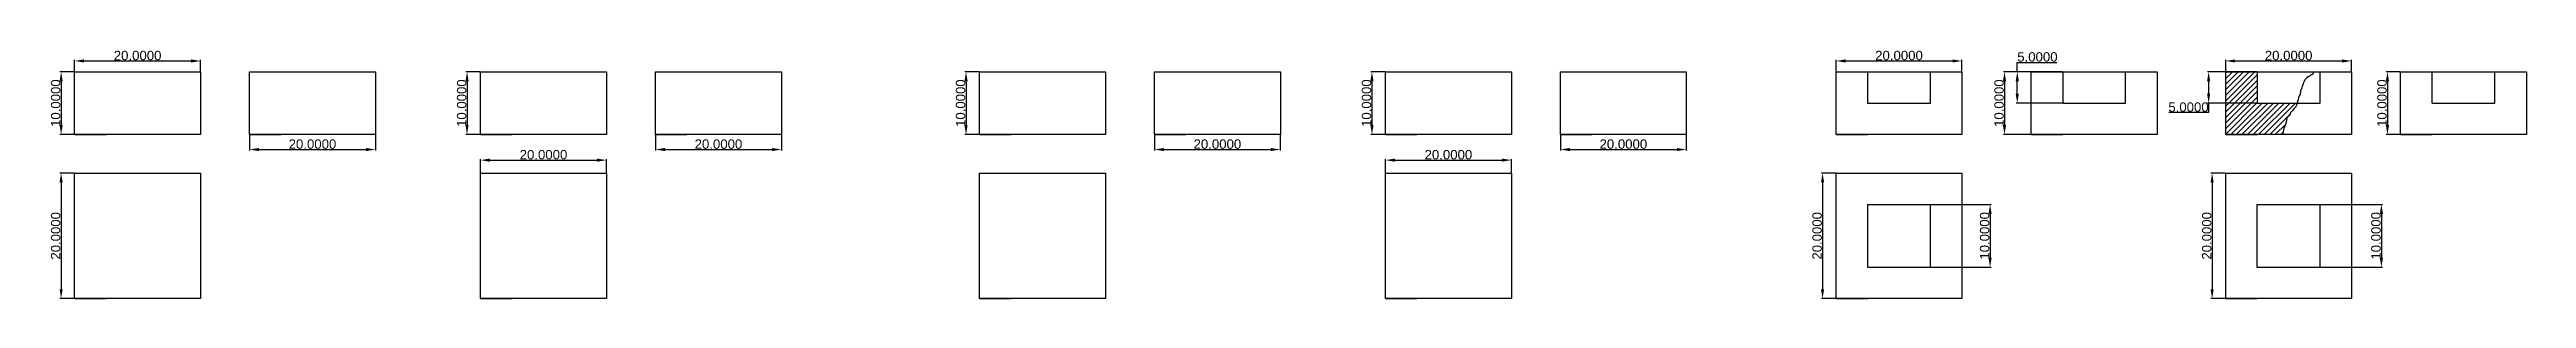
# Model space of a CAD drawing. Header units: inches. Extents: x 17 to 864, y 2 to 49.
# Drawn here: x 17.4 to 411, y 3.7 to 43.4 of the extents above; entities that cross this region are included whole.
import ezdxf

# ---------------------------------------------------------------- set-up
doc = ezdxf.new("R2010")
doc.units = ezdxf.units.IN
doc.header["$MEASUREMENT"] = 0
doc.linetypes.add('ACAD_ISO03W100', pattern=[30, 12, -18])
doc.layers.add('contornos', color=7, linetype='Continuous', lineweight=30)
doc.layers.add('cotas', color=10, linetype='Continuous')
doc.layers.add('ocultas', color=7, linetype='ACAD_ISO03W100')
doc.styles.get("Standard").update_dxf_attribs({"font": 'ARIAL.TTF'})
doc.dimstyles.get("Standard").update_dxf_attribs({"dimtxt": 1.5, "dimasz": 1.5, "dimexe": 0.18, "dimexo": 0.0625, "dimgap": 0.09, "dimtad": 1, "dimtoh": 1, "dimdec": 4, "dimzin": 0, "dimdsep": 46, "dimtxsty": 'Standard', "dimcen": 1.5, "dimadec": 0, "dimazin": 0, "dimtfac": 1, "dimtdec": 4, "dimtofl": 0, "dimtmove": 0, "dimatfit": 3, "dimfxl": 1, "dimtolj": 1, "dimtzin": 0, "dimarcsym": 0})

msp = doc.modelspace()

# ---------------------------------------------------------------- blocks, each defined once
blk = doc.blocks.new('*D92')
at = {"layer": 'cotas', "color": 0, "lineweight": -2}
for p, q in [((21.35, 23.71), (19.08, 23.71)), ((19.26, 22.21), (19.26, 5.21)), ((21.35, 3.71), (19.08, 3.71))]:
    blk.add_line(p, q, dxfattribs=at)
at = {"layer": 'cotas', "color": 0}
for points in [[(19.01, 22.21), (19.51, 22.21), (19.26, 23.71)], [(19.01, 5.21), (19.51, 5.21), (19.26, 3.71)]]:
    blk.add_solid(points, dxfattribs=at)
at = {"layer": 'Defpoints', "color": 0}
for p in [(21.41, 23.71), (19.26, 3.71), (21.41, 3.71)]:
    blk.add_point(p, dxfattribs=at)
at = {"layer": 'cotas', "color": 0, "insert": (18.4, 13.71), "char_height": 1.5, "attachment_point": 5, "rotation": 90}
blk.add_mtext('\\A1;20.0000', dxfattribs=at)
blk = doc.blocks.new('*D93')
at = {"layer": 'cotas', "color": 0, "lineweight": -2}
for p, q in [((49.2, 29.79), (49.2, 27.28)), ((69.2, 29.79), (69.2, 27.28)), ((50.7, 27.46), (67.7, 27.46))]:
    blk.add_line(p, q, dxfattribs=at)
at = {"layer": 'cotas', "color": 0}
for points in [[(50.7, 27.71), (50.7, 27.21), (49.2, 27.46)], [(67.7, 27.71), (67.7, 27.21), (69.2, 27.46)]]:
    blk.add_solid(points, dxfattribs=at)
at = {"layer": 'Defpoints', "color": 0}
for p in [(49.2, 29.85), (69.2, 29.85), (69.2, 27.46)]:
    blk.add_point(p, dxfattribs=at)
at = {"layer": 'cotas', "color": 0, "insert": (59.2, 28.32), "char_height": 1.5, "attachment_point": 5}
blk.add_mtext('\\A1;20.0000', dxfattribs=at)
blk = doc.blocks.new('*D94')
at = {"layer": 'cotas', "color": 0, "lineweight": -2}
for p, q in [((21.35, 39.85), (19.08, 39.85)), ((19.26, 38.35), (19.26, 31.35)), ((21.35, 29.85), (19.08, 29.85))]:
    blk.add_line(p, q, dxfattribs=at)
at = {"layer": 'cotas', "color": 0}
for points in [[(19.01, 38.35), (19.51, 38.35), (19.26, 39.85)], [(19.01, 31.35), (19.51, 31.35), (19.26, 29.85)]]:
    blk.add_solid(points, dxfattribs=at)
at = {"layer": 'Defpoints', "color": 0}
for p in [(21.41, 39.85), (19.26, 29.85), (21.41, 29.85)]:
    blk.add_point(p, dxfattribs=at)
at = {"layer": 'cotas', "color": 0, "insert": (18.4, 34.85), "char_height": 1.5, "attachment_point": 5, "rotation": 90}
blk.add_mtext('\\A1;10.0000', dxfattribs=at)
blk = doc.blocks.new('*D95')
at = {"layer": 'cotas', "color": 0, "lineweight": -2}
for p, q in [((21.41, 39.92), (21.41, 41.75)), ((22.91, 41.57), (39.91, 41.57)), ((41.41, 39.92), (41.41, 41.75))]:
    blk.add_line(p, q, dxfattribs=at)
at = {"layer": 'cotas', "color": 0}
for points in [[(22.91, 41.82), (22.91, 41.32), (21.41, 41.57)], [(39.91, 41.82), (39.91, 41.32), (41.41, 41.57)]]:
    blk.add_solid(points, dxfattribs=at)
at = {"layer": 'Defpoints', "color": 0}
for p in [(21.41, 39.85), (41.41, 41.57), (41.41, 39.85)]:
    blk.add_point(p, dxfattribs=at)
at = {"layer": 'cotas', "color": 0, "insert": (31.41, 42.43), "char_height": 1.5, "attachment_point": 5}
blk.add_mtext('\\A1;20.0000', dxfattribs=at)
blk = doc.blocks.new('*D105')
at = {"layer": 'cotas', "color": 0, "lineweight": -2}
for p, q in [((113.71, 29.79), (113.71, 27.28)), ((133.71, 29.79), (133.71, 27.28)), ((115.21, 27.46), (132.21, 27.46))]:
    blk.add_line(p, q, dxfattribs=at)
at = {"layer": 'cotas', "color": 0}
for points in [[(115.21, 27.71), (115.21, 27.21), (113.71, 27.46)], [(132.21, 27.71), (132.21, 27.21), (133.71, 27.46)]]:
    blk.add_solid(points, dxfattribs=at)
at = {"layer": 'Defpoints', "color": 0}
for p in [(113.71, 29.85), (133.71, 29.85), (133.71, 27.46)]:
    blk.add_point(p, dxfattribs=at)
at = {"layer": 'cotas', "color": 0, "insert": (123.71, 28.32), "char_height": 1.5, "attachment_point": 5}
blk.add_mtext('\\A1;20.0000', dxfattribs=at)
blk = doc.blocks.new('*D106')
at = {"layer": 'cotas', "color": 0, "lineweight": -2}
for p, q in [((85.85, 39.85), (83.58, 39.85)), ((83.76, 38.35), (83.76, 31.35)), ((85.85, 29.85), (83.58, 29.85))]:
    blk.add_line(p, q, dxfattribs=at)
at = {"layer": 'cotas', "color": 0}
for points in [[(83.51, 38.35), (84.01, 38.35), (83.76, 39.85)], [(83.51, 31.35), (84.01, 31.35), (83.76, 29.85)]]:
    blk.add_solid(points, dxfattribs=at)
at = {"layer": 'Defpoints', "color": 0}
for p in [(85.91, 39.85), (83.76, 29.85), (85.91, 29.85)]:
    blk.add_point(p, dxfattribs=at)
at = {"layer": 'cotas', "color": 0, "insert": (82.91, 34.85), "char_height": 1.5, "attachment_point": 5, "rotation": 90}
blk.add_mtext('\\A1;10.0000', dxfattribs=at)
blk = doc.blocks.new('*D107')
at = {"layer": 'cotas', "color": 0, "lineweight": -2}
for p, q in [((85.91, 23.77), (85.91, 25.95)), ((87.41, 25.77), (104.41, 25.77)), ((105.91, 23.77), (105.91, 25.95))]:
    blk.add_line(p, q, dxfattribs=at)
at = {"layer": 'cotas', "color": 0}
for points in [[(87.41, 26.02), (87.41, 25.52), (85.91, 25.77)], [(104.41, 26.02), (104.41, 25.52), (105.91, 25.77)]]:
    blk.add_solid(points, dxfattribs=at)
at = {"layer": 'Defpoints', "color": 0}
for p in [(85.91, 23.71), (105.91, 25.77), (105.91, 23.71)]:
    blk.add_point(p, dxfattribs=at)
at = {"layer": 'cotas', "color": 0, "insert": (95.91, 26.63), "char_height": 1.5, "attachment_point": 5}
blk.add_mtext('\\A1;20.0000', dxfattribs=at)
blk = doc.blocks.new('*D108')
at = {"layer": 'cotas', "color": 0, "lineweight": -2}
for p, q in [((192.99, 29.79), (192.99, 27.28)), ((212.99, 29.79), (212.99, 27.28)), ((194.49, 27.46), (211.49, 27.46))]:
    blk.add_line(p, q, dxfattribs=at)
at = {"layer": 'cotas', "color": 0}
for points in [[(194.49, 27.71), (194.49, 27.21), (192.99, 27.46)], [(211.49, 27.71), (211.49, 27.21), (212.99, 27.46)]]:
    blk.add_solid(points, dxfattribs=at)
at = {"layer": 'Defpoints', "color": 0}
for p in [(192.99, 29.85), (212.99, 29.85), (212.99, 27.46)]:
    blk.add_point(p, dxfattribs=at)
at = {"layer": 'cotas', "color": 0, "insert": (202.99, 28.32), "char_height": 1.5, "attachment_point": 5}
blk.add_mtext('\\A1;20.0000', dxfattribs=at)
blk = doc.blocks.new('*D109')
at = {"layer": 'cotas', "color": 0, "lineweight": -2}
for p, q in [((165.13, 39.85), (162.87, 39.85)), ((163.05, 38.35), (163.05, 31.35)), ((165.13, 29.85), (162.87, 29.85))]:
    blk.add_line(p, q, dxfattribs=at)
at = {"layer": 'cotas', "color": 0}
for points in [[(162.8, 38.35), (163.3, 38.35), (163.05, 39.85)], [(162.8, 31.35), (163.3, 31.35), (163.05, 29.85)]]:
    blk.add_solid(points, dxfattribs=at)
at = {"layer": 'Defpoints', "color": 0}
for p in [(165.2, 39.85), (163.05, 29.85), (165.2, 29.85)]:
    blk.add_point(p, dxfattribs=at)
at = {"layer": 'cotas', "color": 0, "insert": (162.19, 34.85), "char_height": 1.5, "attachment_point": 5, "rotation": 90}
blk.add_mtext('\\A1;10.0000', dxfattribs=at)
blk = doc.blocks.new('*D56')
at = {"layer": 'cotas', "color": 0, "lineweight": -2}
for p, q in [((257.5, 29.79), (257.5, 27.28)), ((277.5, 29.79), (277.5, 27.28)), ((259, 27.46), (276, 27.46))]:
    blk.add_line(p, q, dxfattribs=at)
at = {"layer": 'cotas', "color": 0}
for points in [[(259, 27.71), (259, 27.21), (257.5, 27.46)], [(276, 27.71), (276, 27.21), (277.5, 27.46)]]:
    blk.add_solid(points, dxfattribs=at)
at = {"layer": 'Defpoints', "color": 0}
for p in [(257.5, 29.85), (277.5, 29.85), (277.5, 27.46)]:
    blk.add_point(p, dxfattribs=at)
at = {"layer": 'cotas', "color": 0, "insert": (267.5, 28.32), "char_height": 1.5, "attachment_point": 5}
blk.add_mtext('\\A1;20.0000', dxfattribs=at)
blk = doc.blocks.new('*D57')
at = {"layer": 'cotas', "color": 0, "lineweight": -2}
for p, q in [((229.64, 39.85), (227.37, 39.85)), ((227.55, 38.35), (227.55, 31.35)), ((229.64, 29.85), (227.37, 29.85))]:
    blk.add_line(p, q, dxfattribs=at)
at = {"layer": 'cotas', "color": 0}
for points in [[(227.3, 38.35), (227.8, 38.35), (227.55, 39.85)], [(227.3, 31.35), (227.8, 31.35), (227.55, 29.85)]]:
    blk.add_solid(points, dxfattribs=at)
at = {"layer": 'Defpoints', "color": 0}
for p in [(229.7, 39.85), (227.55, 29.85), (229.7, 29.85)]:
    blk.add_point(p, dxfattribs=at)
at = {"layer": 'cotas', "color": 0, "insert": (226.69, 34.85), "char_height": 1.5, "attachment_point": 5, "rotation": 90}
blk.add_mtext('\\A1;10.0000', dxfattribs=at)
blk = doc.blocks.new('*D58')
at = {"layer": 'cotas', "color": 0, "lineweight": -2}
for p, q in [((229.7, 23.77), (229.7, 25.95)), ((231.2, 25.77), (248.2, 25.77)), ((249.7, 23.77), (249.7, 25.95))]:
    blk.add_line(p, q, dxfattribs=at)
at = {"layer": 'cotas', "color": 0}
for points in [[(231.2, 26.02), (231.2, 25.52), (229.7, 25.77)], [(248.2, 26.02), (248.2, 25.52), (249.7, 25.77)]]:
    blk.add_solid(points, dxfattribs=at)
at = {"layer": 'Defpoints', "color": 0}
for p in [(229.7, 23.71), (249.7, 25.77), (249.7, 23.71)]:
    blk.add_point(p, dxfattribs=at)
at = {"layer": 'cotas', "color": 0, "insert": (239.7, 26.63), "char_height": 1.5, "attachment_point": 5}
blk.add_mtext('\\A1;20.0000', dxfattribs=at)
blk = doc.blocks.new('*D96')
at = {"layer": 'cotas', "color": 0, "lineweight": -2}
for p, q in [((301.24, 23.71), (298.97, 23.71)), ((299.15, 22.21), (299.15, 5.21)), ((301.24, 3.71), (298.97, 3.71))]:
    blk.add_line(p, q, dxfattribs=at)
at = {"layer": 'cotas', "color": 0}
for points in [[(298.9, 22.21), (299.4, 22.21), (299.15, 23.71)], [(298.9, 5.21), (299.4, 5.21), (299.15, 3.71)]]:
    blk.add_solid(points, dxfattribs=at)
at = {"layer": 'Defpoints', "color": 0}
for p in [(301.3, 23.71), (299.15, 3.71), (301.3, 3.71)]:
    blk.add_point(p, dxfattribs=at)
at = {"layer": 'cotas', "color": 0, "insert": (298.29, 13.71), "char_height": 1.5, "attachment_point": 5, "rotation": 90}
blk.add_mtext('\\A1;20.0000', dxfattribs=at)
blk = doc.blocks.new('*D97')
at = {"layer": 'cotas', "color": 0, "lineweight": -2}
for p, q in [((301.3, 39.92), (301.3, 41.75)), ((302.8, 41.57), (319.8, 41.57)), ((321.3, 39.92), (321.3, 41.75))]:
    blk.add_line(p, q, dxfattribs=at)
at = {"layer": 'cotas', "color": 0}
for points in [[(302.8, 41.82), (302.8, 41.32), (301.3, 41.57)], [(319.8, 41.82), (319.8, 41.32), (321.3, 41.57)]]:
    blk.add_solid(points, dxfattribs=at)
at = {"layer": 'Defpoints', "color": 0}
for p in [(301.3, 39.85), (321.3, 41.57), (321.3, 39.85)]:
    blk.add_point(p, dxfattribs=at)
at = {"layer": 'cotas', "color": 0, "insert": (311.3, 42.43), "char_height": 1.5, "attachment_point": 5}
blk.add_mtext('\\A1;20.0000', dxfattribs=at)
blk = doc.blocks.new('*D98')
at = {"layer": 'cotas', "color": 0, "lineweight": -2}
for p, q in [((332.24, 39.85), (327.88, 39.85)), ((328.06, 38.35), (328.06, 31.35)), ((332.24, 29.85), (327.88, 29.85))]:
    blk.add_line(p, q, dxfattribs=at)
at = {"layer": 'cotas', "color": 0}
for points in [[(327.81, 38.35), (328.31, 38.35), (328.06, 39.85)], [(327.81, 31.35), (328.31, 31.35), (328.06, 29.85)]]:
    blk.add_solid(points, dxfattribs=at)
at = {"layer": 'Defpoints', "color": 0}
for p in [(332.3, 39.85), (328.06, 29.85), (332.3, 29.85)]:
    blk.add_point(p, dxfattribs=at)
at = {"layer": 'cotas', "color": 0, "insert": (327.2, 34.85), "char_height": 1.5, "attachment_point": 5, "rotation": 90}
blk.add_mtext('\\A1;10.0000', dxfattribs=at)
blk = doc.blocks.new('*D99')
at = {"layer": 'cotas', "color": 0, "lineweight": -2}
for p, q in [((363.14, 23.71), (360.87, 23.71)), ((361.05, 22.21), (361.05, 5.21)), ((363.14, 3.71), (360.87, 3.71))]:
    blk.add_line(p, q, dxfattribs=at)
at = {"layer": 'cotas', "color": 0}
for points in [[(360.8, 22.21), (361.3, 22.21), (361.05, 23.71)], [(360.8, 5.21), (361.3, 5.21), (361.05, 3.71)]]:
    blk.add_solid(points, dxfattribs=at)
at = {"layer": 'Defpoints', "color": 0}
for p in [(363.21, 23.71), (361.05, 3.71), (363.21, 3.71)]:
    blk.add_point(p, dxfattribs=at)
at = {"layer": 'cotas', "color": 0, "insert": (360.2, 13.71), "char_height": 1.5, "attachment_point": 5, "rotation": 90}
blk.add_mtext('\\A1;20.0000', dxfattribs=at)
blk = doc.blocks.new('*D100')
at = {"layer": 'cotas', "color": 0, "lineweight": -2}
for p, q in [((363.21, 39.92), (363.21, 41.75)), ((364.71, 41.57), (381.71, 41.57)), ((383.21, 39.92), (383.21, 41.75))]:
    blk.add_line(p, q, dxfattribs=at)
at = {"layer": 'cotas', "color": 0}
for points in [[(364.71, 41.82), (364.71, 41.32), (363.21, 41.57)], [(381.71, 41.82), (381.71, 41.32), (383.21, 41.57)]]:
    blk.add_solid(points, dxfattribs=at)
at = {"layer": 'Defpoints', "color": 0}
for p in [(363.21, 39.85), (383.21, 41.57), (383.21, 39.85)]:
    blk.add_point(p, dxfattribs=at)
at = {"layer": 'cotas', "color": 0, "insert": (373.21, 42.43), "char_height": 1.5, "attachment_point": 5}
blk.add_mtext('\\A1;20.0000', dxfattribs=at)
blk = doc.blocks.new('*D101')
at = {"layer": 'cotas', "color": 0, "lineweight": -2}
for p, q in [((390.94, 39.85), (388.73, 39.85)), ((388.91, 38.35), (388.91, 31.35)), ((390.94, 29.85), (388.73, 29.85))]:
    blk.add_line(p, q, dxfattribs=at)
at = {"layer": 'cotas', "color": 0}
for points in [[(388.66, 38.35), (389.16, 38.35), (388.91, 39.85)], [(388.66, 31.35), (389.16, 31.35), (388.91, 29.85)]]:
    blk.add_solid(points, dxfattribs=at)
at = {"layer": 'Defpoints', "color": 0}
for p in [(391, 39.85), (388.91, 29.85), (391, 29.85)]:
    blk.add_point(p, dxfattribs=at)
at = {"layer": 'cotas', "color": 0, "insert": (388.05, 34.85), "char_height": 1.5, "attachment_point": 5, "rotation": 90}
blk.add_mtext('\\A1;10.0000', dxfattribs=at)
blk = doc.blocks.new('*D102')
at = {"layer": 'cotas', "color": 0, "lineweight": -2}
for p, q in [((316.33, 18.71), (325.95, 18.71)), ((325.77, 17.21), (325.77, 10.21)), ((316.35, 8.71), (325.95, 8.71))]:
    blk.add_line(p, q, dxfattribs=at)
at = {"layer": 'cotas', "color": 0}
for points in [[(325.52, 17.21), (326.02, 17.21), (325.77, 18.71)], [(325.52, 10.21), (326.02, 10.21), (325.77, 8.71)]]:
    blk.add_solid(points, dxfattribs=at)
at = {"layer": 'Defpoints', "color": 0}
for p in [(316.27, 18.71), (316.28, 8.71), (325.77, 8.71)]:
    blk.add_point(p, dxfattribs=at)
at = {"layer": 'cotas', "color": 0, "insert": (324.91, 13.71), "char_height": 1.5, "attachment_point": 5, "rotation": 90}
blk.add_mtext('\\A1;10.0000', dxfattribs=at)
blk = doc.blocks.new('*D103')
at = {"layer": 'cotas', "color": 0, "lineweight": -2}
for p, q in [((368.14, 39.85), (360.32, 39.85)), ((360.5, 38.35), (360.5, 36.35)), ((360.5, 33.35), (354.19, 33.35)), ((368.14, 34.85), (360.32, 34.85)), ((360.5, 34.85), (360.5, 33.35))]:
    blk.add_line(p, q, dxfattribs=at)
at = {"layer": 'cotas', "color": 0}
for points in [[(360.25, 38.35), (360.75, 38.35), (360.5, 39.85)], [(360.25, 36.35), (360.75, 36.35), (360.5, 34.85)]]:
    blk.add_solid(points, dxfattribs=at)
at = {"layer": 'Defpoints', "color": 0}
for p in [(368.21, 39.85), (360.5, 34.85), (368.21, 34.85)]:
    blk.add_point(p, dxfattribs=at)
at = {"layer": 'cotas', "color": 0, "insert": (357.3, 34.21), "char_height": 1.5, "attachment_point": 5}
blk.add_mtext('\\A1;5.0000', dxfattribs=at)
blk = doc.blocks.new('*D104')
at = {"layer": 'cotas', "color": 0, "lineweight": -2}
for p, q in [((378.24, 18.71), (388.13, 18.71)), ((387.95, 17.21), (387.95, 10.21)), ((378.24, 8.71), (388.13, 8.71))]:
    blk.add_line(p, q, dxfattribs=at)
at = {"layer": 'cotas', "color": 0}
for points in [[(387.7, 17.21), (388.2, 17.21), (387.95, 18.71)], [(387.7, 10.21), (388.2, 10.21), (387.95, 8.71)]]:
    blk.add_solid(points, dxfattribs=at)
at = {"layer": 'Defpoints', "color": 0}
for p in [(378.18, 18.71), (378.18, 8.71), (387.95, 8.71)]:
    blk.add_point(p, dxfattribs=at)
at = {"layer": 'cotas', "color": 0, "insert": (387.09, 13.71), "char_height": 1.5, "attachment_point": 5, "rotation": 90}
blk.add_mtext('\\A1;10.0000', dxfattribs=at)
blk = doc.blocks.new('*D91')
at = {"layer": 'cotas', "color": 0, "lineweight": -2}
for p, q in [((337.24, 39.85), (329.91, 39.85)), ((330.09, 39.85), (330.09, 41.35)), ((330.09, 41.35), (336.4, 41.35)), ((330.09, 36.35), (330.09, 38.35)), ((337.24, 34.85), (329.91, 34.85))]:
    blk.add_line(p, q, dxfattribs=at)
at = {"layer": 'cotas', "color": 0}
for points in [[(329.84, 38.35), (330.34, 38.35), (330.09, 39.85)], [(329.84, 36.35), (330.34, 36.35), (330.09, 34.85)]]:
    blk.add_solid(points, dxfattribs=at)
at = {"layer": 'Defpoints', "color": 0}
for p in [(330.09, 39.85), (337.3, 39.85), (337.3, 34.85)]:
    blk.add_point(p, dxfattribs=at)
at = {"layer": 'cotas', "color": 0, "insert": (333.29, 42.21), "char_height": 1.5, "attachment_point": 5}
blk.add_mtext('\\A1;5.0000', dxfattribs=at)

# ---------------------------------------------------------------- dimensions: what is measured, and where the dimension line sits
at = {"layer": 'cotas'}
for base, p1, p2, picture, middle in [((41.41056, 41.57139), (21.41056, 39.85336), (41.41056, 39.85336), '*D95', (31.41056, 42.42725)), ((321.30046, 41.57139), (301.30046, 39.85336), (321.30046, 39.85336), '*D97', (311.30046, 42.42725)), ((383.20639, 41.57139), (363.20639, 39.85336), (383.20639, 39.85336), '*D100', (373.20639, 42.42725)), ((69.20455, 27.4604), (49.20455, 29.85336), (69.20455, 29.85336), '*D93', (59.20455, 28.31626)), ((105.91437, 25.77435), (85.91437, 23.70963), (105.91437, 23.70963), '*D107', (95.91437, 26.63021)), ((133.70836, 27.4604), (113.70836, 29.85336), (133.70836, 29.85336), '*D105', (123.70836, 28.31626)), ((212.99136, 27.4604), (192.99136, 29.85336), (212.99136, 29.85336), '*D108', (202.99136, 28.31626)), ((249.70118, 25.77435), (229.70118, 23.70963), (249.70118, 23.70963), '*D58', (239.70118, 26.63021)), ((277.49517, 27.4604), (257.49517, 29.85336), (277.49517, 29.85336), '*D56', (267.49517, 28.31626))]:
    dim = msp.add_linear_dim(base=base, p1=p1, p2=p2, dimstyle='Standard', dxfattribs=at)
    dim.commit()
    dim.dimension.update_dxf_attribs({"geometry": picture, "text_midpoint": middle})
for base, p1, p2, picture, middle in [((19.25843, 29.85336), (21.41056, 39.85336), (21.41056, 29.85336), '*D94', (18.40257, 34.85336)), ((83.76224, 29.85336), (85.91437, 39.85336), (85.91437, 29.85336), '*D106', (82.90638, 34.85336)), ((163.04524, 29.85336), (165.19737, 39.85336), (165.19737, 29.85336), '*D109', (162.18938, 34.85336)), ((227.54905, 29.85336), (229.70118, 39.85336), (229.70118, 29.85336), '*D57', (226.69319, 34.85336)), ((330.09151, 39.85336), (337.30412, 34.85336), (337.30412, 39.85336), '*D91', (333.29253, 42.20922)), ((360.49969, 34.85336), (368.20639, 39.85336), (368.20639, 34.85336), '*D103', (357.29867, 34.20922)), ((388.91044, 29.85336), (391.00037, 39.85336), (391.00037, 29.85336), '*D101', (388.05458, 34.85336)), ((19.25843, 3.70963), (21.41056, 23.70963), (21.41056, 3.70963), '*D92', (18.40257, 13.70963)), ((299.14832, 3.70963), (301.30046, 23.70963), (301.30046, 3.70963), '*D96', (298.29246, 13.70963)), ((361.05425, 3.70963), (363.20639, 23.70963), (363.20639, 3.70963), '*D99', (360.19839, 13.70963)), ((325.76631, 8.70963), (316.26921, 18.70963), (316.28483, 8.70963), '*D102', (324.91045, 13.70963)), ((387.94966, 8.70963), (378.17514, 18.70963), (378.17514, 8.70963), '*D104', (387.0938, 13.70963))]:
    dim = msp.add_linear_dim(base=base, p1=p1, p2=p2, angle=90, dimstyle='Standard', dxfattribs=at)
    dim.commit()
    dim.dimension.update_dxf_attribs({"geometry": picture, "text_midpoint": middle})
dim = msp.add_linear_dim(base=(328.05891, 29.85336), p1=(332.30412, 39.85336), p2=(332.30412, 29.85336), angle=90, dimstyle='Standard', dxfattribs=at)
dim.commit()
dim.dimension.update_dxf_attribs({"geometry": '*D98', "text_midpoint": (328.05891, 34.85336), "dimtype": 160})

# ---------------------------------------------------------------- hatches: boundary and pattern name
at = {"layer": 'Defpoints'}
h = msp.add_hatch(dxfattribs=at)
h.set_pattern_fill('ANSI31', color=256, scale=5, style=0)
h.set_pattern_definition([(45, (148.95873, -35.8242), (-0.4419417, 0.4419417), [])])
h.paths.add_polyline_path([(372.21398, 29.85336), (372.35378, 30.27221), (372.43746, 30.85718), (372.68849, 31.44214), (372.85584, 32.02711), (372.93952, 32.52851), (373.27423, 32.86278), (373.44158, 33.11348), (373.52526, 33.36418), (373.77629, 33.61488), (374.45766, 34.52217), (374.52938, 34.70124), (374.5729, 34.85336), (368.20639, 34.85336), (368.20639, 39.85336), (363.20639, 39.85336), (363.20639, 29.85336), (368.20639, 29.85336)])

# ---------------------------------------------------------------- linework, layer by layer
msp.add_lwpolyline([(377.12336, 39.85336), (377.12336, 39.71524), (377.03968, 39.46454), (376.87233, 39.38098), (376.70497, 39.29741), (376.53762, 39.13028), (376.37027, 39.04671), (376.20291, 39.04671), (376.11924, 38.87958), (375.95188, 38.71244), (375.78453, 38.54531), (375.61718, 38.21104), (375.5335, 37.96034), (375.44982, 37.79321), (375.36615, 37.62608), (375.28247, 37.29181), (375.11511, 36.79041), (375.11511, 36.62328), (375.03144, 36.45614), (375.03144, 36.20544), (374.86408, 36.03831), (374.78041, 35.70404), (374.69673, 35.28621), (374.52938, 34.70124), (374.36202, 34.28341), (374.02732, 33.94914), (373.77629, 33.61488), (373.52526, 33.36418), (373.44158, 33.11348), (373.27423, 32.86278), (372.93952, 32.52851), (372.85584, 32.02711), (372.68849, 31.44214), (372.43746, 30.85718), (372.35378, 30.27221), (372.21398, 29.85336)])
at = {"layer": 'contornos'}
for p, q in [((21.41056, 29.85336), (21.41056, 39.85336)), ((21.41056, 39.85336), (41.41056, 39.85336)), ((41.41056, 39.85336), (41.41056, 29.85336)), ((49.20455, 29.85336), (49.20455, 39.85336)), ((49.20455, 39.85336), (69.20455, 39.85336)), ((69.20455, 39.85336), (69.20455, 29.85336)), ((85.91437, 29.85336), (85.91437, 39.85336)), ((85.91437, 39.85336), (105.91437, 39.85336)), ((105.91437, 39.85336), (105.91437, 29.85336)), ((113.70836, 29.85336), (113.70836, 39.85336)), ((113.70836, 39.85336), (133.70836, 39.85336)), ((133.70836, 39.85336), (133.70836, 29.85336)), ((165.19737, 29.85336), (165.19737, 39.85336)), ((165.19737, 39.85336), (185.19737, 39.85336)), ((185.19737, 39.85336), (185.19737, 29.85336)), ((192.99136, 29.85336), (192.99136, 39.85336)), ((192.99136, 39.85336), (212.99136, 39.85336)), ((212.99136, 39.85336), (212.99136, 29.85336)), ((229.70118, 29.85336), (229.70118, 39.85336)), ((229.70118, 39.85336), (249.70118, 39.85336)), ((249.70118, 39.85336), (249.70118, 29.85336)), ((257.49517, 29.85336), (257.49517, 39.85336)), ((257.49517, 39.85336), (277.49517, 39.85336)), ((277.49517, 39.85336), (277.49517, 29.85336)), ((301.30046, 29.85336), (301.30046, 39.85336)), ((301.30046, 39.85336), (321.30046, 39.85336)), ((321.30046, 39.85336), (321.30046, 29.85336)), ((332.30412, 29.85336), (332.30412, 39.85336)), ((332.30412, 39.85336), (352.30412, 39.85336)), ((352.30412, 39.85336), (352.30412, 29.85336)), ((363.20639, 29.85336), (363.20639, 39.85336)), ((363.20639, 39.85336), (383.20639, 39.85336)), ((368.20639, 39.85336), (368.20639, 34.85336)), ((383.20639, 39.85336), (383.20639, 29.85336)), ((391.00037, 29.85336), (391.00037, 39.85336)), ((391.00037, 39.85336), (411.00037, 39.85336)), ((411.00037, 39.85336), (411.00037, 29.85336)), ((368.20639, 34.85336), (374.5729, 34.85336)), ((41.41056, 29.85336), (21.41056, 29.85336)), ((21.41056, 29.85336), (26.41056, 29.85336)), ((69.20455, 29.85336), (49.20455, 29.85336)), ((49.20455, 29.85336), (54.20455, 29.85336)), ((105.91437, 29.85336), (85.91437, 29.85336)), ((85.91437, 29.85336), (90.91437, 29.85336)), ((133.70836, 29.85336), (113.70836, 29.85336)), ((113.70836, 29.85336), (118.70836, 29.85336)), ((185.19737, 29.85336), (165.19737, 29.85336)), ((165.19737, 29.85336), (170.19737, 29.85336)), ((212.99136, 29.85336), (192.99136, 29.85336)), ((192.99136, 29.85336), (197.99136, 29.85336)), ((249.70118, 29.85336), (229.70118, 29.85336)), ((229.70118, 29.85336), (234.70118, 29.85336)), ((277.49517, 29.85336), (257.49517, 29.85336)), ((257.49517, 29.85336), (262.49517, 29.85336)), ((321.30046, 29.85336), (301.30046, 29.85336)), ((301.30046, 29.85336), (306.30046, 29.85336)), ((352.30412, 29.85336), (332.30412, 29.85336)), ((332.30412, 29.85336), (337.30412, 29.85336)), ((383.20639, 29.85336), (363.20639, 29.85336)), ((363.20639, 29.85336), (368.20639, 29.85336)), ((411.00037, 29.85336), (391.00037, 29.85336)), ((391.00037, 29.85336), (396.00037, 29.85336)), ((21.41056, 13.70963), (21.41056, 23.70963)), ((21.41056, 23.70963), (41.41056, 23.70963)), ((41.41056, 23.70963), (41.41056, 13.70963)), ((85.91437, 13.70963), (85.91437, 23.70963)), ((85.91437, 23.70963), (105.91437, 23.70963)), ((105.91437, 23.70963), (105.91437, 13.70963)), ((165.19737, 13.70963), (165.19737, 23.70963)), ((165.19737, 23.70963), (185.19737, 23.70963)), ((185.19737, 23.70963), (185.19737, 13.70963)), ((229.70118, 13.70963), (229.70118, 23.70963)), ((229.70118, 23.70963), (249.70118, 23.70963)), ((249.70118, 23.70963), (249.70118, 13.70963)), ((301.30046, 13.70963), (301.30046, 23.70963)), ((301.30046, 23.70963), (321.30046, 23.70963)), ((321.30046, 23.70963), (321.30046, 13.70963)), ((363.20639, 13.70963), (363.20639, 23.70963)), ((363.20639, 23.70963), (383.20639, 23.70963)), ((383.20639, 23.70963), (383.20639, 13.70963)), ((306.26921, 18.69405), (316.26921, 18.70963)), ((306.26921, 18.69405), (306.26921, 8.70963)), ((316.26921, 18.70963), (316.26921, 13.70963)), ((368.17514, 18.69405), (378.17514, 18.70963)), ((368.17514, 18.69405), (368.17514, 8.70963)), ((378.17514, 18.70963), (378.17514, 13.70963)), ((21.41056, 3.70963), (21.41056, 13.70963)), ((41.41056, 13.70963), (41.41056, 3.70963)), ((85.91437, 3.70963), (85.91437, 13.70963)), ((105.91437, 13.70963), (105.91437, 3.70963)), ((165.19737, 3.70963), (165.19737, 13.70963)), ((185.19737, 13.70963), (185.19737, 3.70963)), ((229.70118, 3.70963), (229.70118, 13.70963)), ((249.70118, 13.70963), (249.70118, 3.70963)), ((301.30046, 3.70963), (301.30046, 13.70963)), ((316.26921, 13.70963), (316.26921, 8.70963)), ((321.30046, 13.70963), (321.30046, 3.70963)), ((363.20639, 3.70963), (363.20639, 13.70963)), ((378.17514, 13.70963), (378.17514, 8.70963)), ((383.20639, 13.70963), (383.20639, 3.70963)), ((306.26921, 8.70963), (316.28483, 8.70963)), ((368.17514, 8.70963), (378.19076, 8.70963)), ((41.41056, 3.70963), (21.41056, 3.70963)), ((21.41056, 3.70963), (26.41056, 3.70963)), ((105.91437, 3.70963), (85.91437, 3.70963)), ((85.91437, 3.70963), (90.91437, 3.70963)), ((185.19737, 3.70963), (165.19737, 3.70963)), ((165.19737, 3.70963), (170.19737, 3.70963)), ((249.70118, 3.70963), (229.70118, 3.70963)), ((229.70118, 3.70963), (234.70118, 3.70963)), ((321.30046, 3.70963), (301.30046, 3.70963)), ((301.30046, 3.70963), (306.30046, 3.70963)), ((383.20639, 3.70963), (363.20639, 3.70963)), ((363.20639, 3.70963), (368.20639, 3.70963))]:
    msp.add_line(p, q, dxfattribs=at)
at = {"layer": 'ocultas'}
for p, q in [((306.30046, 39.85336), (306.30046, 34.85336)), ((316.30046, 34.85336), (316.30046, 39.85336)), ((337.30412, 39.85336), (337.30412, 34.85336)), ((347.30412, 34.85336), (347.30412, 39.85336)), ((368.20639, 39.85336), (368.20639, 34.85336)), ((378.20639, 34.85336), (378.20639, 39.85336)), ((396.00037, 34.85336), (396.00037, 39.85336)), ((406.00037, 34.85336), (406.00037, 39.85336)), ((306.30046, 34.85336), (316.30046, 34.85336)), ((337.30412, 34.85336), (347.30412, 34.85336)), ((368.20639, 34.85336), (378.20639, 34.85336)), ((396.00037, 34.85336), (406.00037, 34.85336))]:
    msp.add_line(p, q, dxfattribs=at)

msp.set_redraw_order([(e.dxf.handle, doc.entitydb.next_handle()) for e in msp.query("TEXT MTEXT ATTDEF DIMENSION ARC_DIMENSION")])  # texts and dimensions are drawn at this point

doc.saveas('drawing.dxf')
